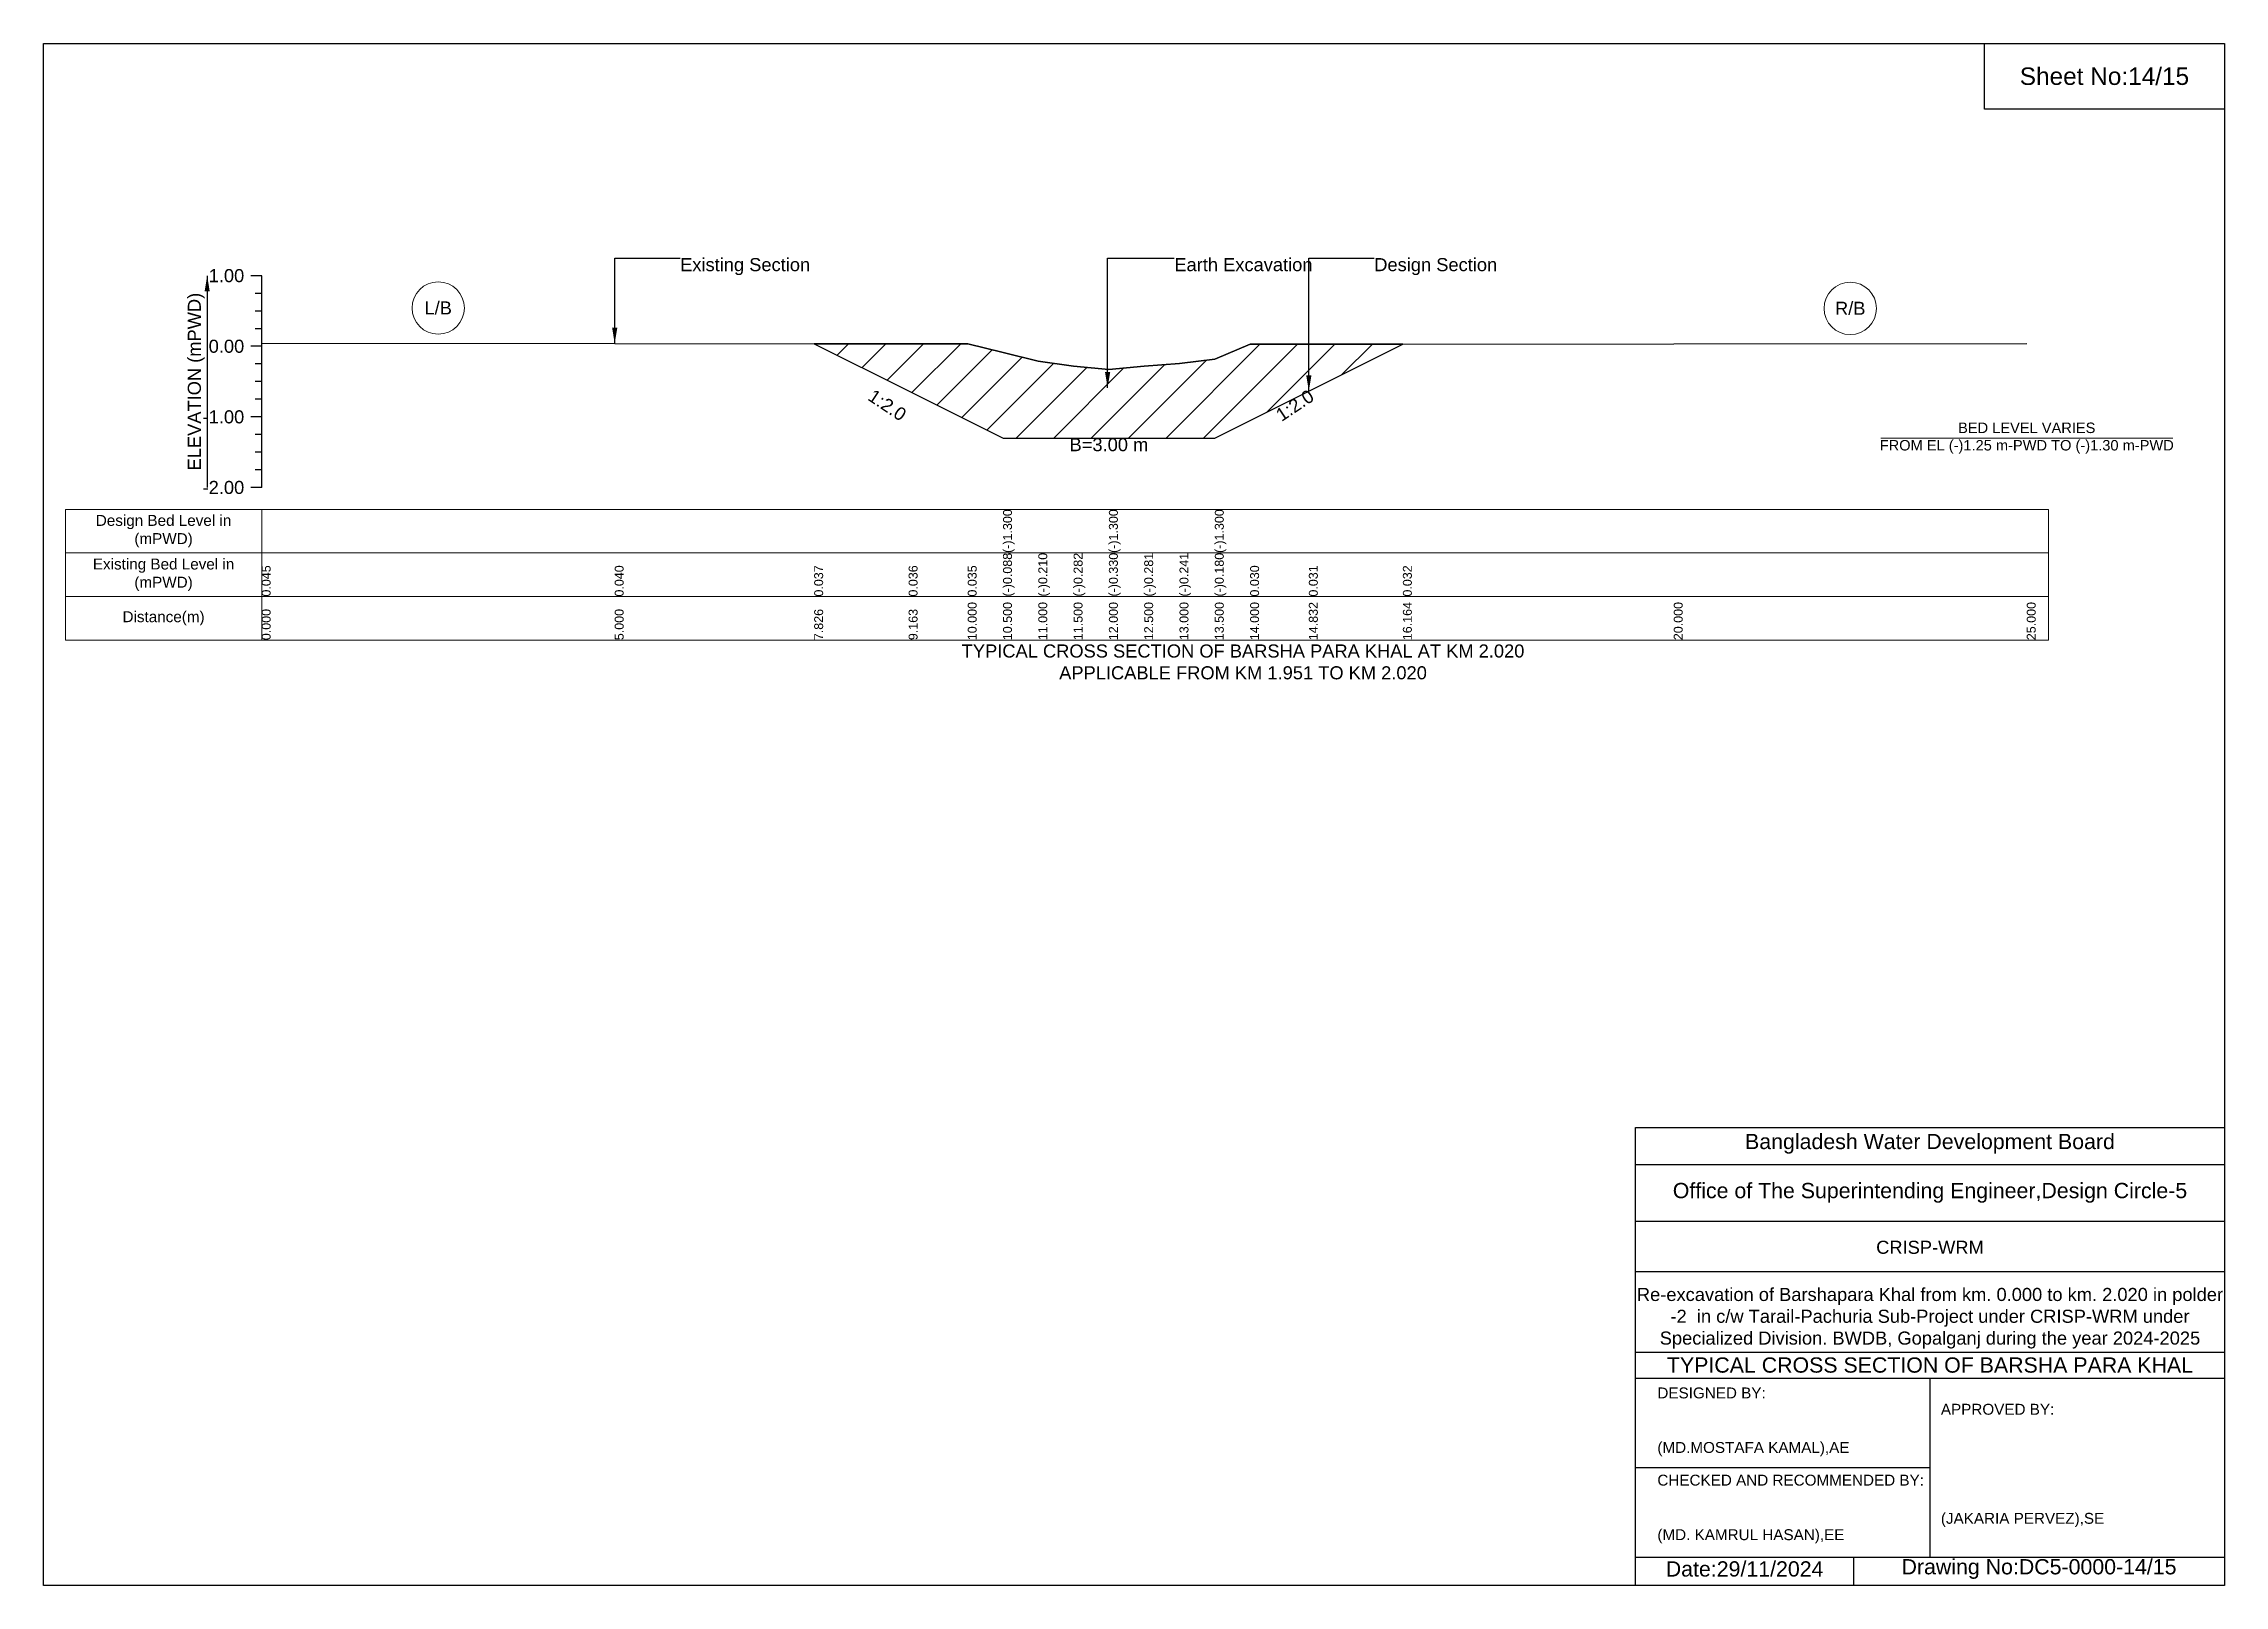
# Model space of a CAD drawing. Header units: inches. Extents: x 91000 to 248000, y -12937 to 0.
# Drawn here: x 230000 to 238000, y -5656 to 0 of the extents above; entities that cross this region are included whole.
import ezdxf

# ---------------------------------------------------------------- set-up
doc = ezdxf.new("R2010")
doc.units = ezdxf.units.IN
doc.header["$LTSCALE"] = 7
doc.header["$MEASUREMENT"] = 0
for name, color, linetype, lineweight in [('Cross section Data Border', 7, 'Continuous', 9), ('Cross Section Labels', 7, 'Continuous', 9), ('Existing_Bed_Level for Xsection', 7, 'Continuous', 25)]:
    doc.layers.add(name, color=color, linetype=linetype, lineweight=lineweight)
doc.styles.get("Standard").update_dxf_attribs({"font": 'arial.ttf'})
doc.dimstyles.get("Standard").update_dxf_attribs({"dimtxt": 0.18, "dimasz": 0.18, "dimexe": 0.18, "dimexo": 0.0625, "dimgap": 0.09, "dimtad": 0, "dimtih": 1, "dimtoh": 1, "dimdec": 4, "dimzin": 0, "dimdsep": 46, "dimtxsty": 'Standard', "dimcen": 0.09, "dimadec": 0, "dimazin": 0, "dimtfac": 1, "dimtdec": 4, "dimtofl": 0, "dimtmove": 0, "dimatfit": 3, "dimfxl": 1, "dimtolj": 1, "dimtzin": 0, "dimarcsym": 0})

msp = doc.modelspace()

# ---------------------------------------------------------------- texts
at = {"attachment_point": 5}
for s, insert, char_height in [('Sheet No:14/15', (237560, -120), 64), ('Bangladesh Water Development Board', (236920, -4036), 56), ('Office of The Superintending Engineer,Design Circle-5', (236920, -4216), 56)]:
    msp.add_mtext(s, dxfattribs=dict(at, insert=insert, char_height=char_height))
for s, insert, char_height, width, attachment_point in [('CRISP-WRM', (236920, -4416), 48, 2240, 5), ('Re-excavation of Barshapara Khal from km. 0.000 to km. 2.020 in polder -2  in c/w Tarail-Pachuria Sub-Project under CRISP-WRM under Specialized Division. BWDB, Gopalganj during the year 2024-2025', (236920, -4676), 48, 2160, 5), ('TYPICAL CROSS SECTION OF BARSHA PARA KHAL', (236920, -4848), 56, 2240, 5), ('DESIGNED BY:^J^J^J(MD.MOSTAFA KAMAL),AE', (235920, -5056), 40, 1120, 4), ('APPROVED BY:^J^J^J^J^J^J(JAKARIA PERVEZ),SE', (236960, -5216), 40, 1120, 4), ('CHECKED AND RECOMMENDED BY:^J^J^J(MD. KAMRUL HASAN),EE', (235920, -5376), 40, 1120, 4), ('Date:29/11/2024', (236240, -5596), 56, 1120, 5), ('Drawing No:DC5-0000-14/15', (237320, -5596), 56, 1760, 5)]:
    msp.add_mtext(s, dxfattribs=dict(insert=insert, char_height=char_height, width=width, attachment_point=attachment_point))
at = {"layer": 'Cross section Data Border', "char_height": 40, "width": 640, "attachment_point": 5}
for s, insert in [('Design Bed Level in (mPWD)', (230440, -1788.5)), ('Existing Bed Level in (mPWD)', (230440, -1948.5)), ('Distance(m)', (230440, -2108.5))]:
    msp.add_mtext(s, dxfattribs=dict(at, insert=insert))
at = {"layer": 'Cross Section Labels'}
for s, insert, char_height, attachment_point in [('Existing Section', (232335, -786.8), 48, 1), ('Earth Excavation', (234148, -786.8), 48, 1), ('Design Section', (234881.4, -786.8), 48, 1), ('L/B', (231447.5, -970), 48, 5), ('R/B', (236627.5, -971.3), 48, 5), ('BED LEVEL VARIES ^JFROM EL (-)1.25 m-PWD TO (-)1.30 m-PWD', (237275, -1447.2), 38.4, 5), ('B=3.00 m', (233908, -1447.2), 48, 2)]:
    msp.add_mtext(s, dxfattribs=dict(at, insert=insert, char_height=char_height, attachment_point=attachment_point))
at = {"layer": 'Cross Section Labels', "char_height": 48, "attachment_point": 2}
for insert, rotation in [((233108.4, -1306.4), 326.30993), ((234576.7, -1307.1), 33.69007)]:
    msp.add_mtext('1:2.0', dxfattribs=dict(at, insert=insert, rotation=rotation))
at = {"layer": 'Cross Section Labels', "insert": (234400, -2268.5), "char_height": 48, "width": 2082.772, "attachment_point": 5}
msp.add_mtext('TYPICAL CROSS SECTION OF BARSHA PARA KHAL AT KM 2.020^JAPPLICABLE FROM KM 1.951 TO KM 2.020', dxfattribs=at)
at = {"layer": 'Existing_Bed_Level for Xsection', "char_height": 48, "attachment_point": 6}
for s, insert in [('1.00', (230736, -851.5)), ('0.00', (230736, -1110.5)), ('-1.00', (230736, -1369.5)), ('-2.00', (230736, -1628.5))]:
    msp.add_mtext(s, dxfattribs=dict(at, insert=insert))
at = {"layer": 'Existing_Bed_Level for Xsection', "rotation": 90}
for s, insert, char_height, attachment_point in [('ELEVATION (mPWD)', (230560, -1240), 48, 5), ('(-)1.300', (233519.5, -1868.5), 32.8, 1), ('(-)1.300', (233908, -1868.5), 32.8, 1), ('(-)1.300', (234296.5, -1868.5), 32.8, 1), ('0.045', (230800, -2028.5), 32.8, 1), ('0.040', (232095, -2028.5), 32.8, 1), ('0.037', (232826.8, -2028.5), 32.8, 1), ('0.036', (233173.2, -2028.5), 32.8, 1), ('0.035', (233390, -2028.5), 32.8, 1), ('(-)0.088', (233519.5, -2028.5), 32.8, 1), ('(-)0.210', (233649, -2028.5), 32.8, 1), ('(-)0.282', (233778.5, -2028.5), 32.8, 1), ('(-)0.330', (233908, -2028.5), 32.8, 1), ('(-)0.281', (234037.5, -2028.5), 32.8, 1), ('(-)0.241', (234167, -2028.5), 32.8, 1), ('(-)0.180', (234296.5, -2028.5), 32.8, 1), ('0.030', (234426, -2028.5), 32.8, 1), ('0.031', (234641.4, -2028.5), 32.8, 1), ('0.032', (234986.4, -2028.5), 32.8, 1), ('0.000', (230800, -2188.5), 32.8, 1), ('5.000', (232095, -2188.5), 32.8, 1), ('7.826', (232826.8, -2188.5), 32.8, 1), ('9.163', (233173.2, -2188.5), 32.8, 1), ('10.000', (233390, -2188.5), 32.8, 1), ('10.500', (233519.5, -2188.5), 32.8, 1), ('11.000', (233649, -2188.5), 32.8, 1), ('11.500', (233778.5, -2188.5), 32.8, 1), ('12.000', (233908, -2188.5), 32.8, 1), ('12.500', (234037.5, -2188.5), 32.8, 1), ('13.000', (234167, -2188.5), 32.8, 1), ('13.500', (234296.5, -2188.5), 32.8, 1), ('14.000', (234426, -2188.5), 32.8, 1), ('14.832', (234641.4, -2188.5), 32.8, 1), ('16.164', (234986.4, -2188.5), 32.8, 1), ('20.000', (235980, -2188.5), 32.8, 1), ('25.000', (237275, -2188.5), 32.8, 1)]:
    msp.add_mtext(s, dxfattribs=dict(at, insert=insert, char_height=char_height, attachment_point=attachment_point))

# ---------------------------------------------------------------- hatches: boundary and pattern name
at = {"layer": 'Existing_Bed_Level for Xsection'}
h = msp.add_hatch(dxfattribs=at)
h.set_pattern_fill('ANSI31', color=256, scale=777, style=0)
h.paths.add_polyline_path([(232826.8, -1100.9), (233173.2, -1274.1), (233390, -1382.5), (233519.5, -1447.2), (233649, -1447.2), (233778.5, -1447.2), (233908, -1447.2), (234037.5, -1447.2), (234167, -1447.2), (234296.5, -1447.2), (234426, -1382.5), (234641.4, -1274.8), (234986.4, -1102.3), (234641.4, -1102.6), (234426, -1102.8), (234296.5, -1157.2), (234167, -1172.9), (234037.5, -1183.3), (233908, -1196), (233778.5, -1183.6), (233649, -1164.9), (233519.5, -1133.2), (233390, -1101.5), (233173.2, -1101.2)])

# ---------------------------------------------------------------- linework, layer by layer
for points in [[(230000, 0), (238000, 0), (238000, -5656), (230000, -5656)], [(237120, 0), (238000, 0), (238000, -240), (237120, -240)]]:
    msp.add_lwpolyline(points, close=True)
for points in [[(235840, -5656), (235840, -3976), (238000, -3976)], [(235840, -4112), (238000, -4112)], [(235840, -4320), (238000, -4320)], [(235840, -4504), (238000, -4504)], [(235840, -4800), (238000, -4800)], [(235840, -4896), (238000, -4896)], [(236920, -4896), (236920, -5552)], [(235840, -5224), (236920, -5224)], [(235840, -5552), (238000, -5552)], [(236640, -5552), (236640, -5656)]]:
    msp.add_lwpolyline(points)
at = {"layer": 'Cross section Data Border'}
msp.add_lwpolyline([(230080, -1708.5), (237355, -1708.5), (237355, -2188.5), (230080, -2188.5)], close=True, dxfattribs=at)
for points in [[(230800, -1708.5), (230800, -2188.5)], [(230080, -1868.5), (237355, -1868.5)], [(230080, -2028.5), (237355, -2028.5)]]:
    msp.add_lwpolyline(points, dxfattribs=at)
at = {"layer": 'Cross Section Labels'}
msp.add_lwpolyline([(236739.2, -1447.2), (237810.8, -1447.2)], dxfattribs=at)
for centre in [(231447.5, -970), (236627.5, -971.3)]:
    msp.add_circle(centre, 96, dxfattribs=at)
at = {"layer": 'Existing_Bed_Level for Xsection'}
for points in [[(230800, -851.5), (230760, -851.5)], [(230800, -1628.5), (230800, -1369.5), (230800, -1110.5), (230800, -851.5)], [(230800, -916.3), (230776, -916.3)], [(230800, -981), (230776, -981)], [(230800, -1110.5), (230760, -1110.5)], [(230800, -1045.8), (230776, -1045.8)], [(230800, -1098.9), (232095, -1100.2), (232826.8, -1100.9), (233173.2, -1101.2), (233390, -1101.5), (233519.5, -1133.2), (233519.5, -1133.2), (233649, -1164.9), (233778.5, -1183.6), (233908, -1196), (233908, -1196), (234037.5, -1183.3), (234167, -1172.9), (234296.5, -1157.2), (234296.5, -1157.2), (234426, -1102.8), (234641.4, -1102.6), (234986.4, -1102.3), (235980, -1101.5), (237275, -1100.2)], [(230800, -1175.3), (230776, -1175.3)], [(230800, -1240), (230776, -1240)], [(230800, -1304.8), (230776, -1304.8)], [(230800, -1369.5), (230760, -1369.5)], [(230800, -1434.3), (230776, -1434.3)], [(230800, -1499), (230776, -1499)], [(230800, -1563.8), (230776, -1563.8)], [(230800, -1628.5), (230760, -1628.5)]]:
    msp.add_lwpolyline(points, dxfattribs=at)
msp.add_lwpolyline([(232826.8, -1100.9), (232826.8, -1100.9), (233173.2, -1274.1), (233390, -1382.5), (233519.5, -1447.2), (233519.5, -1447.2), (233649, -1447.2), (233778.5, -1447.2), (233908, -1447.2), (233908, -1447.2), (234037.5, -1447.2), (234167, -1447.2), (234296.5, -1447.2), (234296.5, -1447.2), (234426, -1382.5), (234641.4, -1274.8), (234986.4, -1102.3), (234986.4, -1102.3), (234986.4, -1102.3), (234641.4, -1102.6), (234426, -1102.8), (234296.5, -1157.2), (234296.5, -1157.2), (234167, -1172.9), (234037.5, -1183.3), (233908, -1196), (233908, -1196), (233778.5, -1183.6), (233649, -1164.9), (233519.5, -1133.2), (233519.5, -1133.2), (233390, -1101.5), (233173.2, -1101.2), (232826.8, -1100.9)], close=True, dxfattribs=at)

msp.set_redraw_order([(e.dxf.handle, doc.entitydb.next_handle()) for e in msp.query("TEXT MTEXT ATTDEF DIMENSION ARC_DIMENSION")])  # texts and dimensions are drawn at this point

# ---------------------------------------------------------------- leaders
at = {"layer": 'Cross Section Labels', "annotation_type": 0, "has_hookline": 1, "hookline_direction": 0}
for points, text_width in [([(232095, -1100.2), (232095, -786.8), (232334.9, -786.8)], 467.2), ([(233903.2, -1262.7), (233903.2, -786.8), (234147.9, -786.8)], 497), ([(234641.4, -1274.8), (234641.4, -786.8), (234881.3, -786.8)], 441.2)]:
    msp.add_leader(points, dimstyle='Standard', override={"dimasz": 57.6}, dxfattribs=dict(at, text_width=text_width))
at = {"layer": 'Existing_Bed_Level for Xsection'}
msp.add_leader([(230600, -851.5), (230600, -1628.5)], dimstyle='Standard', override={"dimasz": 57.6}, dxfattribs=at)

doc.saveas('drawing.dxf')
